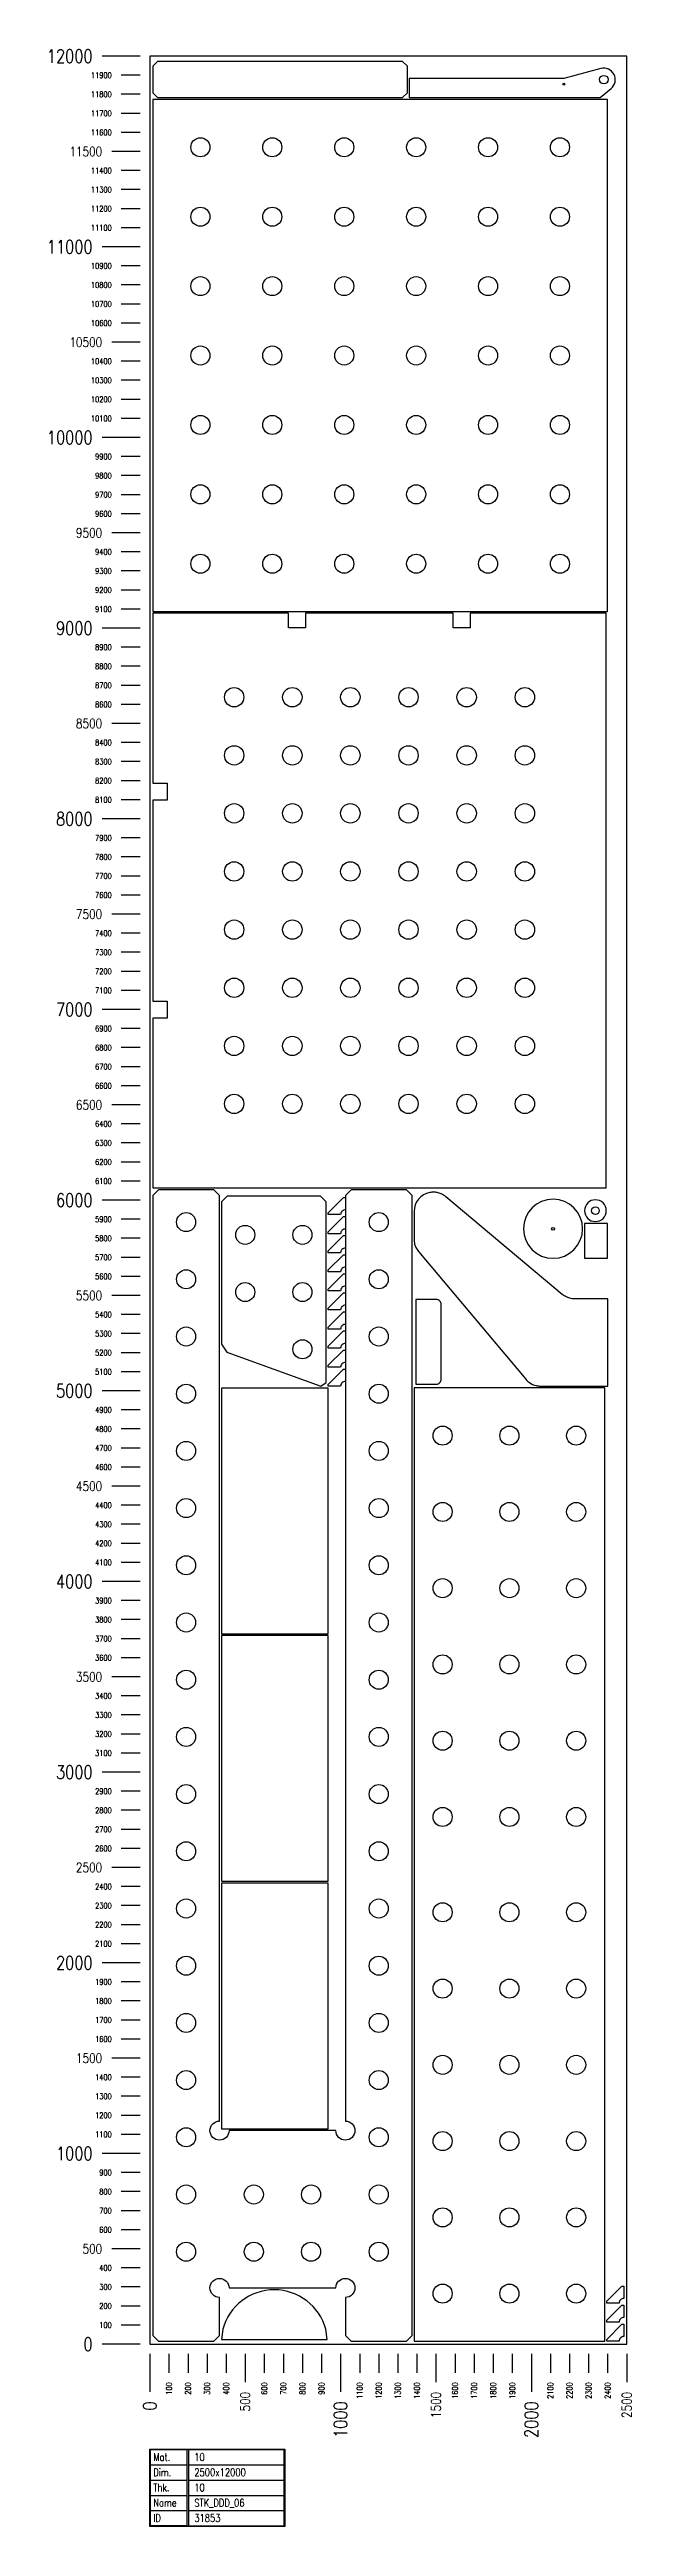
# Model space of a CAD drawing. Header units: millimetres. Extents: x 28039 to 145264, y 9873 to 40131.
# Drawn here: x 96013 to 99064, y 27140 to 40131 of the extents above; entities that cross this region are included whole.
import ezdxf
from ezdxf.enums import TextEntityAlignment as Align

# ---------------------------------------------------------------- set-up
doc = ezdxf.new("R2010")
doc.units = ezdxf.units.MM
doc.layers.add('TEXT', color=7, linetype='Continuous')
doc.styles.add('EasyCutStyle', font='romans.shx', dxfattribs={"width": 0.8})

# ---------------------------------------------------------------- blocks, each defined once
blk = doc.blocks.new('LogoSheet_31853')
at = {"color": 1}
for p, q in [((-50, 12000), (-250, 12000)), ((-50, 11000), (-250, 11000)), ((-50, 10000), (-250, 10000)), ((-50, 9000), (-250, 9000)), ((-50, 8000), (-250, 8000)), ((-50, 7000), (-250, 7000)), ((-50, 6000), (-250, 6000)), ((-50, 5000), (-250, 5000)), ((-50, 4000), (-250, 4000)), ((-50, 3000), (-250, 3000)), ((-50, 2000), (-250, 2000)), ((-50, 1000), (-250, 1000)), ((-50, 0), (-250, 0)), ((0, -50), (0, -250)), ((1000, -50), (1000, -250)), ((2000, -50), (2000, -250)), ((203, -553), (705, -553)), ((203, -633), (705, -633)), ((203, -713), (705, -713)), ((203, -793), (705, -793)), ((203, -873), (705, -873))]:
    blk.add_line(p, q, dxfattribs=at)
at = {"color": 2}
for p, q in [((-50, 11900), (-150, 11900)), ((-50, 11800), (-150, 11800)), ((-50, 11700), (-150, 11700)), ((-50, 11600), (-150, 11600)), ((-50, 11400), (-150, 11400)), ((-50, 11300), (-150, 11300)), ((-50, 11200), (-150, 11200)), ((-50, 11100), (-150, 11100)), ((-50, 10900), (-150, 10900)), ((-50, 10800), (-150, 10800)), ((-50, 10700), (-150, 10700)), ((-50, 10600), (-150, 10600)), ((-50, 10400), (-150, 10400)), ((-50, 10300), (-150, 10300)), ((-50, 10200), (-150, 10200)), ((-50, 10100), (-150, 10100)), ((-50, 9900), (-150, 9900)), ((-50, 9800), (-150, 9800)), ((-50, 9700), (-150, 9700)), ((-50, 9600), (-150, 9600)), ((-50, 9400), (-150, 9400)), ((-50, 9300), (-150, 9300)), ((-50, 9200), (-150, 9200)), ((-50, 9100), (-150, 9100)), ((-50, 8900), (-150, 8900)), ((-50, 8800), (-150, 8800)), ((-50, 8700), (-150, 8700)), ((-50, 8600), (-150, 8600)), ((-50, 8400), (-150, 8400)), ((-50, 8300), (-150, 8300)), ((-50, 8200), (-150, 8200)), ((-50, 8100), (-150, 8100)), ((-50, 7900), (-150, 7900)), ((-50, 7800), (-150, 7800)), ((-50, 7700), (-150, 7700)), ((-50, 7600), (-150, 7600)), ((-50, 7400), (-150, 7400)), ((-50, 7300), (-150, 7300)), ((-50, 7200), (-150, 7200)), ((-50, 7100), (-150, 7100)), ((-50, 6900), (-150, 6900)), ((-50, 6800), (-150, 6800)), ((-50, 6700), (-150, 6700)), ((-50, 6600), (-150, 6600)), ((-50, 6400), (-150, 6400)), ((-50, 6300), (-150, 6300)), ((-50, 6200), (-150, 6200)), ((-50, 6100), (-150, 6100)), ((-50, 5900), (-150, 5900)), ((-50, 5800), (-150, 5800)), ((-50, 5700), (-150, 5700)), ((-50, 5600), (-150, 5600)), ((-50, 5400), (-150, 5400)), ((-50, 5300), (-150, 5300)), ((-50, 5200), (-150, 5200)), ((-50, 5100), (-150, 5100)), ((-50, 4900), (-150, 4900)), ((-50, 4800), (-150, 4800)), ((-50, 4700), (-150, 4700)), ((-50, 4600), (-150, 4600)), ((-50, 4400), (-150, 4400)), ((-50, 4300), (-150, 4300)), ((-50, 4200), (-150, 4200)), ((-50, 4100), (-150, 4100)), ((-50, 3900), (-150, 3900)), ((-50, 3800), (-150, 3800)), ((-50, 3700), (-150, 3700)), ((-50, 3600), (-150, 3600)), ((-50, 3400), (-150, 3400)), ((-50, 3300), (-150, 3300)), ((-50, 3200), (-150, 3200)), ((-50, 3100), (-150, 3100)), ((-50, 2900), (-150, 2900)), ((-50, 2800), (-150, 2800)), ((-50, 2700), (-150, 2700)), ((-50, 2600), (-150, 2600)), ((-50, 2400), (-150, 2400)), ((-50, 2300), (-150, 2300)), ((-50, 2200), (-150, 2200)), ((-50, 2100), (-150, 2100)), ((-50, 1900), (-150, 1900)), ((-50, 1800), (-150, 1800)), ((-50, 1700), (-150, 1700)), ((-50, 1600), (-150, 1600)), ((-50, 1400), (-150, 1400)), ((-50, 1300), (-150, 1300)), ((-50, 1200), (-150, 1200)), ((-50, 1100), (-150, 1100)), ((-50, 900), (-150, 900)), ((-50, 800), (-150, 800)), ((-50, 700), (-150, 700)), ((-50, 600), (-150, 600)), ((-50, 400), (-150, 400)), ((-50, 300), (-150, 300)), ((-50, 200), (-150, 200)), ((-50, 100), (-150, 100)), ((100, -50), (100, -150)), ((200, -50), (200, -150)), ((300, -50), (300, -150)), ((400, -50), (400, -150)), ((600, -50), (600, -150)), ((700, -50), (700, -150)), ((800, -50), (800, -150)), ((900, -50), (900, -150)), ((1100, -50), (1100, -150)), ((1200, -50), (1200, -150)), ((1300, -50), (1300, -150)), ((1400, -50), (1400, -150)), ((1600, -50), (1600, -150)), ((1700, -50), (1700, -150)), ((1800, -50), (1800, -150)), ((1900, -50), (1900, -150)), ((2100, -50), (2100, -150)), ((2200, -50), (2200, -150)), ((2300, -50), (2300, -150)), ((2400, -50), (2400, -150))]:
    blk.add_line(p, q, dxfattribs=at)
at = {"color": 7}
for p, q in [((-50, 11500), (-200, 11500)), ((-50, 10500), (-200, 10500)), ((-50, 9500), (-200, 9500)), ((-50, 8500), (-200, 8500)), ((-50, 7500), (-200, 7500)), ((-50, 6500), (-200, 6500)), ((-50, 5500), (-200, 5500)), ((-50, 4500), (-200, 4500)), ((-50, 3500), (-200, 3500)), ((-50, 2500), (-200, 2500)), ((-50, 1500), (-200, 1500)), ((-50, 500), (-200, 500)), ((500, -50), (500, -200)), ((1500, -50), (1500, -200)), ((2500, -50), (2500, -200))]:
    blk.add_line(p, q, dxfattribs=at)
at = {"color": 5}
for p, q in [((3, -553), (193, -553)), ((3, -633), (193, -633)), ((3, -713), (193, -713)), ((3, -793), (193, -793)), ((3, -873), (193, -873))]:
    blk.add_line(p, q, dxfattribs=at)
blk.add_line((193, -633), (193, -953))
blk.add_lwpolyline([(0, -550), (708, -550), (708, -956), (0, -956)], close=True)
blk.add_lwpolyline([(3, -553), (193, -553), (193, -953), (3, -953)], close=True, dxfattribs=at)
at = {"color": 1}
blk.add_lwpolyline([(705, -553), (203, -553), (203, -953), (705, -953)], close=True, dxfattribs=at)
at = {"color": 7, "style": 'EasyCutStyle', "width": 0.8}
for s, height, p in [('12000', 70, (-300, 12000)), ('11900', 30, (-200, 11900)), ('11800', 30, (-200, 11800)), ('11700', 30, (-200, 11700)), ('11600', 30, (-200, 11600)), ('11500', 50, (-250, 11500)), ('11400', 30, (-200, 11400)), ('11300', 30, (-200, 11300)), ('11200', 30, (-200, 11200)), ('11100', 30, (-200, 11100)), ('11000', 70, (-300, 11000)), ('10900', 30, (-200, 10900)), ('10800', 30, (-200, 10800)), ('10700', 30, (-200, 10700)), ('10500', 50, (-250, 10500)), ('10600', 30, (-200, 10600)), ('10400', 30, (-200, 10400)), ('10300', 30, (-200, 10300)), ('10200', 30, (-200, 10200)), ('10000', 70, (-300, 10000)), ('10100', 30, (-200, 10100)), ('9900', 30, (-200, 9900)), ('9800', 30, (-200, 9800)), ('9700', 30, (-200, 9700)), ('9600', 30, (-200, 9600)), ('9500', 50, (-250, 9500)), ('9400', 30, (-200, 9400)), ('9300', 30, (-200, 9300)), ('9200', 30, (-200, 9200)), ('9100', 30, (-200, 9100)), ('9000', 70, (-300, 9000)), ('8900', 30, (-200, 8900)), ('8800', 30, (-200, 8800)), ('8700', 30, (-200, 8700)), ('8600', 30, (-200, 8600)), ('8500', 50, (-250, 8500)), ('8400', 30, (-200, 8400)), ('8300', 30, (-200, 8300)), ('8200', 30, (-200, 8200)), ('8100', 30, (-200, 8100)), ('8000', 70, (-300, 8000)), ('7900', 30, (-200, 7900)), ('7800', 30, (-200, 7800)), ('7700', 30, (-200, 7700)), ('7600', 30, (-200, 7600)), ('7500', 50, (-250, 7500)), ('7400', 30, (-200, 7400)), ('7300', 30, (-200, 7300)), ('7200', 30, (-200, 7200)), ('7000', 70, (-300, 7000)), ('7100', 30, (-200, 7100)), ('6900', 30, (-200, 6900)), ('6800', 30, (-200, 6800)), ('6700', 30, (-200, 6700)), ('6500', 50, (-250, 6500)), ('6600', 30, (-200, 6600)), ('6400', 30, (-200, 6400)), ('6300', 30, (-200, 6300)), ('6200', 30, (-200, 6200)), ('6100', 30, (-200, 6100)), ('6000', 70, (-300, 6000)), ('5900', 30, (-200, 5900)), ('5800', 30, (-200, 5800)), ('5700', 30, (-200, 5700)), ('5600', 30, (-200, 5600)), ('5500', 50, (-250, 5500)), ('5400', 30, (-200, 5400)), ('5300', 30, (-200, 5300)), ('5200', 30, (-200, 5200)), ('5100', 30, (-200, 5100)), ('5000', 70, (-300, 5000)), ('4900', 30, (-200, 4900)), ('4800', 30, (-200, 4800)), ('4700', 30, (-200, 4700)), ('4600', 30, (-200, 4600)), ('4500', 50, (-250, 4500)), ('4400', 30, (-200, 4400)), ('4300', 30, (-200, 4300)), ('4200', 30, (-200, 4200)), ('4000', 70, (-300, 4000)), ('4100', 30, (-200, 4100)), ('3900', 30, (-200, 3900)), ('3800', 30, (-200, 3800)), ('3700', 30, (-200, 3700)), ('3500', 50, (-250, 3500)), ('3600', 30, (-200, 3600)), ('3400', 30, (-200, 3400)), ('3300', 30, (-200, 3300)), ('3200', 30, (-200, 3200)), ('3000', 70, (-300, 3000)), ('3100', 30, (-200, 3100)), ('2900', 30, (-200, 2900)), ('2800', 30, (-200, 2800)), ('2700', 30, (-200, 2700)), ('2600', 30, (-200, 2600)), ('2500', 50, (-250, 2500)), ('2400', 30, (-200, 2400)), ('2300', 30, (-200, 2300)), ('2200', 30, (-200, 2200)), ('2100', 30, (-200, 2100)), ('2000', 70, (-300, 2000)), ('1900', 30, (-200, 1900)), ('1800', 30, (-200, 1800)), ('1700', 30, (-200, 1700)), ('1600', 30, (-200, 1600)), ('1500', 50, (-250, 1500)), ('1400', 30, (-200, 1400)), ('1300', 30, (-200, 1300)), ('1200', 30, (-200, 1200)), ('1100', 30, (-200, 1100)), ('1000', 70, (-300, 1000)), ('900', 30, (-200, 900)), ('800', 30, (-200, 800)), ('700', 30, (-200, 700)), ('500', 50, (-250, 500)), ('600', 30, (-200, 600)), ('400', 30, (-200, 400)), ('300', 30, (-200, 300)), ('200', 30, (-200, 200)), ('0', 70, (-300, 0)), ('100', 30, (-200, 100))]:
    blk.add_text(s, height=height, dxfattribs=at).set_placement(p, align=Align.MIDDLE_RIGHT)
for s, height, p in [('100', 30, (100, -200)), ('200', 30, (200, -200)), ('300', 30, (300, -200)), ('400', 30, (400, -200)), ('500', 50, (500, -250)), ('600', 30, (600, -200)), ('700', 30, (700, -200)), ('800', 30, (800, -200)), ('900', 30, (900, -200)), ('1100', 30, (1100, -200)), ('1200', 30, (1200, -200)), ('1300', 30, (1300, -200)), ('1400', 30, (1400, -200)), ('1500', 50, (1500, -250)), ('1600', 30, (1600, -200)), ('1700', 30, (1700, -200)), ('1800', 30, (1800, -200)), ('1900', 30, (1900, -200)), ('2100', 30, (2100, -200)), ('2200', 30, (2200, -200)), ('2300', 30, (2300, -200)), ('2400', 30, (2400, -200)), ('2500', 50, (2500, -250)), ('0', 70, (0, -300)), ('1000', 70, (1000, -300)), ('2000', 70, (2000, -300))]:
    blk.add_text(s, height=height, rotation=90, dxfattribs=at).set_placement(p, align=Align.MIDDLE_RIGHT)
at = {"style": 'EasyCutStyle', "width": 0.8}
for tag, p in [('MATERIAL_SHEET', (233, -612)), ('THICKNESS_SHEET', (233, -772)), ('DIMENSION_SHEET', (233, -692)), ('NAME_SHEET', (233, -852)), ('ID_SHEET', (233, -932))]:
    blk.add_attdef(tag, p, '', height=40, dxfattribs=at)
at = {"layer": 'TEXT', "color": 251, "style": 'EasyCutStyle', "width": 0.8}
for s, p in [('Mat.', (18, -612)), ('Thk.', (18, -772)), ('Dim.', (18, -692)), ('Name', (18, -852)), ('ID', (18, -932))]:
    blk.add_text(s, height=40, dxfattribs=at).set_placement(p)

msp = doc.modelspace()

# ---------------------------------------------------------------- linework, layer by layer
at = {"color": 34, "true_color": 0x945a17}
msp.add_lwpolyline([(96539, 28096), (99039, 28096), (99039, 40096), (96539, 40096)], close=True, dxfattribs=at)
at = {"color": 2}
for points in [[(96554, 39904), (96579, 39879), (97864, 39879), (97889, 39904), (97889, 40044), (97864, 40069), (96579, 40069), (96554, 40044)], [(98939, 37184), (98939, 39869), (96554, 39869), (96554, 37184)], [(98932, 34161), (98932, 37174), (98219, 37174), (98219, 37098), (98130, 37098), (98130, 37174), (97355, 37174), (97355, 37098), (97266, 37098), (97266, 37174), (96554, 37174), (96554, 36283), (96630, 36283), (96630, 36194), (96554, 36194), (96554, 35140), (96630, 35140), (96630, 35051), (96554, 35051), (96554, 34161)], [(97436, 33120), (97464, 33140), (97464, 34087), (97434, 34117), (96944, 34117), (96914, 34087), (96914, 33340), (96942, 33299)], [(98938, 33791), (98938, 33974), (98818, 33974), (98818, 33791)], [(97474, 31822), (97474, 33110), (96914, 33110), (96914, 31822)], [(98924, 28111), (98924, 33111), (97924, 33111), (97924, 28111)], [(97474, 30524), (97474, 31812), (96914, 31812), (96914, 30524)], [(97474, 29226), (97474, 30514), (96914, 30514), (96914, 29226)]]:
    msp.add_lwpolyline(points, close=True, dxfattribs=at)
at = {"color": 2, "elevation": 0}
for points in [[(98903, 40031), (98709, 39979), (97899, 39979), (97899, 39879), (98899, 39879), (98957, 39926, 0.80729)], [(97514, 29216), (96954, 29216, -2.414201), (96904, 29266), (96904, 34121), (96874, 34151), (96584, 34151), (96554, 34121), (96554, 28141), (96584, 28111), (96874, 28111), (96904, 28141), (96904, 28341, -2.414201), (96954, 28391), (97514, 28391, -2.414201), (97564, 28341), (97564, 28141), (97594, 28111), (97884, 28111), (97914, 28141), (97914, 34121), (97884, 34151), (97594, 34151), (97564, 34121), (97564, 29266, -2.414201)], [(98026, 34138, 0.047662), (98007, 34136, 0.361559), (97924, 34036), (97924, 33893, 0.065553), (97927, 33866, 0.049129), (97934, 33848, 0.060063), (97948, 33827), (98510, 33157, 0.065537), (98529, 33139, 0.094409), (98564, 33124, 0.058698), (98588, 33121), (98940, 33121), (98940, 33578), (98767, 33578, -0.06554), (98740, 33582, -0.049134), (98722, 33589, -0.060063), (98701, 33602), (98091, 34114, 0.071033), (98066, 34129, 0.053239), (98046, 34136, 0.048781)], [(98653, 33791, 1), (98653, 34101, 1)], [(98875, 33984, 1), (98875, 34098, 1)], [(98040, 33131, 0.414214), (98067, 33158), (98067, 33548, 0.414214), (98040, 33575), (97934, 33575), (97934, 33131)], [(96914, 28121), (97468, 28121), (97461, 28174, 0.767118), (96921, 28174)]]:
    msp.add_lwpolyline(points, format="xyb", close=True, dxfattribs=at)
at = {"color": 1, "elevation": 0}
for points in [[(97539, 34020), (97474, 34020), (97474, 34030), (97554, 34110), (97564, 34110), (97564, 34045, 0.414214)], [(97539, 33920), (97474, 33920), (97474, 33930), (97554, 34010), (97564, 34010), (97564, 33945, 0.414214)], [(97539, 33820), (97474, 33820), (97474, 33830), (97554, 33910), (97564, 33910), (97564, 33845, 0.414214)], [(97539, 33720), (97474, 33720), (97474, 33730), (97554, 33810), (97564, 33810), (97564, 33745, 0.414214)], [(97539, 33620), (97474, 33620), (97474, 33630), (97554, 33710), (97564, 33710), (97564, 33645, 0.414214)], [(97539, 33520), (97474, 33520), (97474, 33530), (97554, 33610), (97564, 33610), (97564, 33545, 0.414214)], [(97539, 33420), (97474, 33420), (97474, 33430), (97554, 33510), (97564, 33510), (97564, 33445, 0.414214)], [(97539, 33320), (97474, 33320), (97474, 33330), (97554, 33410), (97564, 33410), (97564, 33345, 0.414214)], [(97539, 33220), (97474, 33220), (97474, 33230), (97554, 33310), (97564, 33310), (97564, 33245, 0.414214)], [(97539, 33120), (97474, 33120), (97474, 33130), (97554, 33210), (97564, 33210), (97564, 33145, 0.414214)], [(98999, 28311), (98934, 28311), (98934, 28321), (99014, 28401), (99024, 28401), (99024, 28336, 0.414214)], [(98999, 28211), (98934, 28211), (98934, 28221), (99014, 28301), (99024, 28301), (99024, 28236, 0.414214)], [(98999, 28111), (98934, 28111), (98934, 28121), (99014, 28201), (99024, 28201), (99024, 28136, 0.414214)]]:
    msp.add_lwpolyline(points, format="xyb", close=True, dxfattribs=at)
at = {"color": 4}
for centre, radius in [((98710, 39949, 0), 5), ((98919, 39973, 0), 22.5), ((96804, 39618), 50), ((97181, 39618), 50), ((97558, 39618), 50), ((97935, 39618), 50), ((98312, 39618), 50), ((98689, 39618), 50), ((96804, 39254), 50), ((97181, 39254), 50), ((97558, 39254), 50), ((97935, 39254), 50), ((98312, 39254), 50), ((98689, 39254), 50), ((96804, 38890), 50), ((97181, 38890), 50), ((97558, 38890), 50), ((97935, 38890), 50), ((98312, 38890), 50), ((98689, 38890), 50), ((96804, 38526), 50), ((97181, 38526), 50), ((97558, 38526), 50), ((97935, 38526), 50), ((98312, 38526), 50), ((98689, 38526), 50), ((96804, 38162), 50), ((97181, 38162), 50), ((97558, 38162), 50), ((97935, 38162), 50), ((98312, 38162), 50), ((98689, 38162), 50), ((96804, 37798), 50), ((97181, 37798), 50), ((97558, 37798), 50), ((97935, 37798), 50), ((98312, 37798), 50), ((98689, 37798), 50), ((96804, 37434), 50), ((97181, 37434), 50), ((97558, 37434), 50), ((97935, 37434), 50), ((98312, 37434), 50), ((98689, 37434), 50), ((96981, 36734), 50.8), ((97286, 36734), 50.8), ((97590, 36734), 50.8), ((97895, 36734), 50.8), ((98200, 36734), 50.8), ((98505, 36734), 50.8), ((96981, 36429), 50.8), ((97286, 36429), 50.8), ((97590, 36429), 50.8), ((97895, 36429), 50.8), ((98200, 36429), 50.8), ((98505, 36429), 50.8), ((96981, 36125), 50.8), ((97286, 36125), 50.8), ((97590, 36125), 50.8), ((97895, 36125), 50.8), ((98200, 36125), 50.8), ((98505, 36125), 50.8), ((96981, 35820), 50.8), ((97286, 35820), 50.8), ((97590, 35820), 50.8), ((97895, 35820), 50.8), ((98200, 35820), 50.8), ((98505, 35820), 50.8), ((96981, 35515), 50.8), ((97286, 35515), 50.8), ((97590, 35515), 50.8), ((97895, 35515), 50.8), ((98200, 35515), 50.8), ((98505, 35515), 50.8), ((96981, 35210), 50.8), ((97286, 35210), 50.8), ((97590, 35210), 50.8), ((97895, 35210), 50.8), ((98200, 35210), 50.8), ((98505, 35210), 50.8), ((96981, 34905), 50.8), ((97286, 34905), 50.8), ((97590, 34905), 50.8), ((97895, 34905), 50.8), ((98200, 34905), 50.8), ((98505, 34905), 50.8), ((96981, 34601), 50.8), ((97286, 34601), 50.8), ((97590, 34601), 50.8), ((97895, 34601), 50.8), ((98200, 34601), 50.8), ((98505, 34601), 50.8), ((98875, 34041, 0), 20), ((96729, 33981, 0), 50), ((97039, 33914), 50), ((97339, 33914), 50), ((97739, 33981, 0), 50), ((98653, 33946, 0), 7.5), ((96729, 33681, 0), 50), ((97039, 33614), 50), ((97339, 33614), 50), ((97739, 33681, 0), 50), ((96729, 33381, 0), 50), ((97739, 33381, 0), 50), ((97339, 33314), 50), ((96729, 33081, 0), 50), ((97739, 33081, 0), 50), ((98074, 32861), 50), ((98424, 32861), 50), ((98774, 32861), 50), ((96729, 32781, 0), 50), ((97739, 32781, 0), 50), ((96729, 32481, 0), 50), ((97739, 32481, 0), 50), ((98074, 32461), 50), ((98424, 32461), 50), ((98774, 32461), 50), ((96729, 32181, 0), 50), ((97739, 32181, 0), 50), ((98074, 32061), 50), ((98424, 32061), 50), ((98774, 32061), 50), ((96729, 31881, 0), 50), ((97739, 31881, 0), 50), ((98074, 31661), 50), ((98424, 31661), 50), ((98774, 31661), 50), ((96729, 31581, 0), 50), ((97739, 31581, 0), 50), ((96729, 31281, 0), 50), ((97739, 31281, 0), 50), ((98074, 31261), 50), ((98424, 31261), 50), ((98774, 31261), 50), ((96729, 30981, 0), 50), ((97739, 30981, 0), 50), ((98074, 30861), 50), ((98424, 30861), 50), ((98774, 30861), 50), ((96729, 30681, 0), 50), ((97739, 30681, 0), 50), ((96729, 30381, 0), 50), ((97739, 30381, 0), 50), ((98074, 30361), 50), ((98424, 30361), 50), ((98774, 30361), 50), ((96729, 30081, 0), 50), ((97739, 30081, 0), 50), ((98074, 29961), 50), ((98424, 29961), 50), ((98774, 29961), 50), ((96729, 29781, 0), 50), ((97739, 29781, 0), 50), ((96729, 29481, 0), 50), ((97739, 29481, 0), 50), ((98074, 29561), 50), ((98424, 29561), 50), ((98774, 29561), 50), ((96729, 29181, 0), 50), ((97739, 29181, 0), 50), ((98074, 29161), 50), ((98424, 29161), 50), ((98774, 29161), 50), ((96729, 28881, 0), 50), ((97084, 28881, 0), 50), ((97384, 28881, 0), 50), ((97739, 28881, 0), 50), ((98074, 28761), 50), ((98424, 28761), 50), ((98774, 28761), 50), ((96729, 28581, 0), 50), ((97084, 28581, 0), 50), ((97384, 28581, 0), 50), ((97739, 28581, 0), 50), ((98074, 28361), 50), ((98424, 28361), 50), ((98774, 28361), 50)]:
    msp.add_circle(centre, radius, dxfattribs=at)

# ---------------------------------------------------------------- block references
msp.add_blockref('LogoSheet_31853', (96539, 28096)).add_auto_attribs({'DIMENSION_SHEET': '2500x12000', 'THICKNESS_SHEET': '10', 'NAME_SHEET': 'STK_DDD_06', 'ID_SHEET': '31853', 'MATERIAL_SHEET': '10'})

doc.saveas('drawing.dxf')
